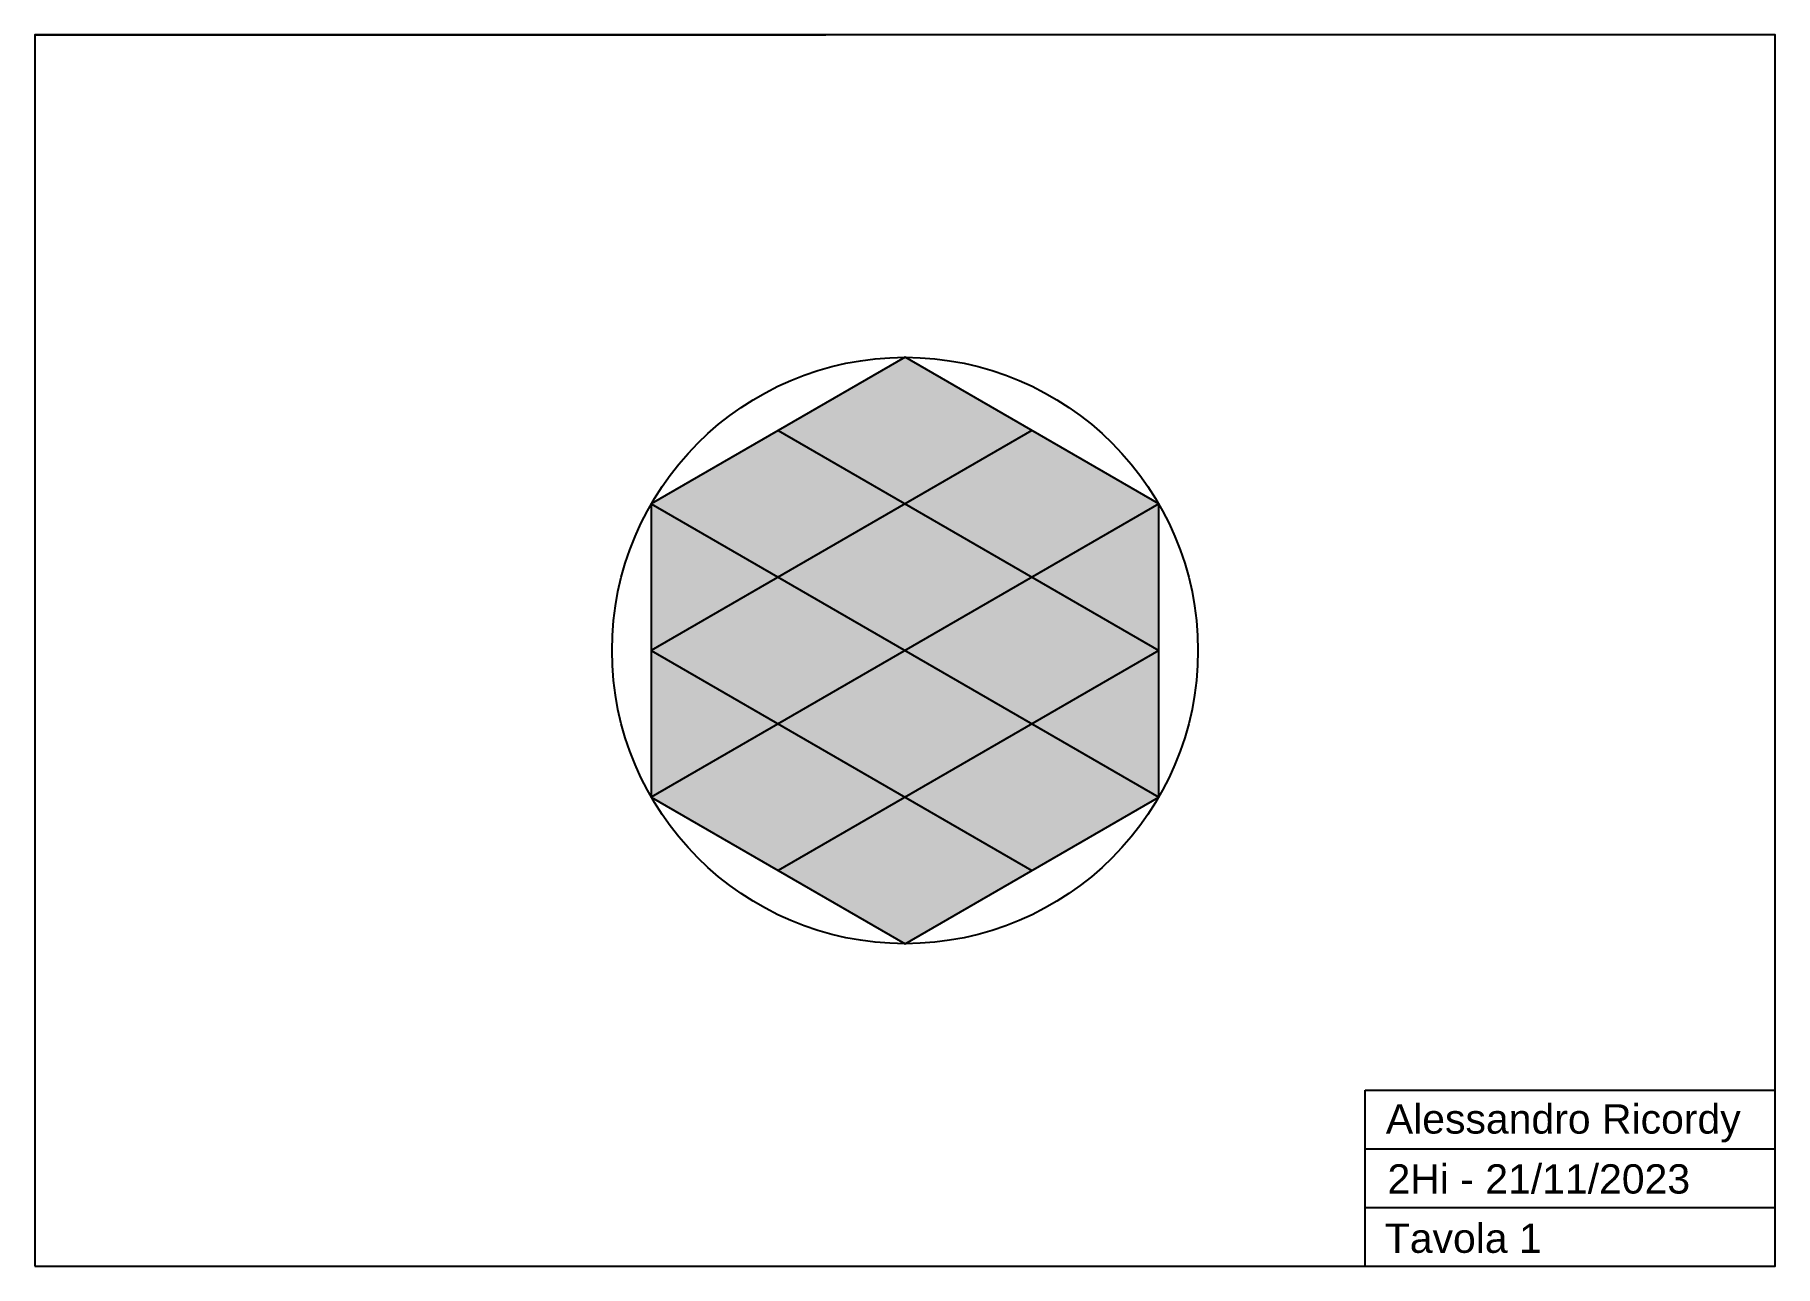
# Model space of a CAD drawing. Header units: millimetres. Extents: x 3231 to 36513, y 3878 to 11424.
# Drawn here: x 22073.5 to 22370.5, y 4545.1 to 4755.1 of the extents above; entities that cross this region are included whole.
import ezdxf

# ---------------------------------------------------------------- set-up
doc = ezdxf.new("R2010")
doc.units = ezdxf.units.MM
doc.layers.add('squadratura', color=7, linetype='Continuous', plot=False)
doc.layers.add('tav 1 2 3 cerchio', color=7, linetype='Continuous')
doc.styles.get("Standard").update_dxf_attribs({"font": 'arial.ttf'})

msp = doc.modelspace()

# ---------------------------------------------------------------- texts
at = {"layer": 'squadratura', "char_height": 5, "attachment_point": 1}
for s, width, insert in [('Alessandro Ricordy', 61.52139, (22304.065, 4572.722)), ('2Hi - 21/11/2023', 62.31503, (22304.347, 4562.491)), ('Tavola 1', 70, (22303.881, 4552.386))]:
    msp.add_mtext_dynamic_manual_height_columns(s, width=width, gutter_width=12.5, heights=[0], dxfattribs=dict(at, insert=insert))

# ---------------------------------------------------------------- hatches: boundary and pattern name
h = msp.add_hatch(color=256)
h.set_gradient(color1=(153, 27, 30), color2=(244, 238, 81), tint=1)
h.paths.add_polyline_path([(22222.006, 4700.112), (22200.355, 4687.612), (22222.006, 4675.112), (22243.656, 4687.612)])
h.paths.add_polyline_path([(22222.006, 4675.112), (22200.355, 4687.612), (22178.705, 4675.112), (22200.355, 4662.612)])
h.paths.add_polyline_path([(22200.355, 4662.612), (22222.006, 4650.112), (22243.656, 4662.612), (22222.006, 4675.112)])
h.paths.add_polyline_path([(22200.355, 4637.612), (22222.006, 4650.112), (22200.355, 4662.612), (22178.705, 4650.112)])
h.paths.add_polyline_path([(22178.705, 4675.112), (22178.705, 4650.112), (22200.355, 4662.612)])
h.paths.add_polyline_path([(22178.705, 4625.112), (22200.355, 4637.612), (22178.705, 4650.112)])
h.paths.add_polyline_path([(22200.355, 4637.612), (22178.705, 4625.112), (22200.355, 4612.612), (22222.006, 4625.112)])
h.paths.add_polyline_path([(22200.355, 4612.612), (22222.006, 4600.112), (22243.656, 4612.612), (22222.006, 4625.112)])
h.paths.add_polyline_path([(22222.006, 4625.112), (22243.656, 4612.612), (22265.307, 4625.112), (22243.656, 4637.612)])
h.paths.add_polyline_path([(22243.656, 4637.612), (22222.006, 4650.112), (22200.355, 4637.612), (22222.006, 4625.112)])
h.paths.add_polyline_path([(22265.307, 4650.112), (22243.656, 4662.612), (22222.006, 4650.112), (22243.656, 4637.612)])
h.paths.add_polyline_path([(22243.656, 4637.612), (22265.307, 4625.112), (22265.307, 4650.112)])
h.paths.add_polyline_path([(22243.656, 4662.612), (22265.307, 4650.112), (22265.307, 4675.112)])
h.paths.add_polyline_path([(22265.307, 4675.112), (22243.656, 4687.612), (22222.006, 4675.112), (22243.656, 4662.612)])

# ---------------------------------------------------------------- linework, layer by layer
at = {"color": 0}
for p, q in [((22243.656, 4687.612), (22178.705, 4650.112)), ((22200.355, 4687.612), (22265.307, 4650.112)), ((22178.705, 4675.112), (22265.307, 4625.112)), ((22265.307, 4675.112), (22178.705, 4625.112)), ((22178.705, 4650.112), (22243.656, 4612.612)), ((22265.307, 4650.112), (22200.355, 4612.612))]:
    msp.add_line(p, q, dxfattribs=at)
msp.add_lwpolyline([(22265.307, 4625.112), (22265.307, 4675.112), (22222.006, 4700.112), (22178.705, 4675.112), (22178.705, 4625.112), (22222.006, 4600.112)], close=True)
at = {"layer": 'squadratura'}
for p, q in [((22073.506, 4755.112), (22208.506, 4755.112)), ((22300.506, 4545.112), (22300.506, 4575.112)), ((22300.506, 4575.112), (22370.506, 4575.112)), ((22300.506, 4565.112), (22370.506, 4565.112)), ((22300.506, 4555.112), (22370.506, 4555.112))]:
    msp.add_line(p, q, dxfattribs=at)
msp.add_lwpolyline([(22073.506, 4545.112), (22370.506, 4545.112), (22370.506, 4755.112), (22073.506, 4755.112), (22073.506, 4545.112)], dxfattribs=at)
at = {"layer": 'tav 1 2 3 cerchio'}
msp.add_circle((22222.006, 4650.112), 50, dxfattribs=at)

msp.set_redraw_order([(e.dxf.handle, doc.entitydb.next_handle()) for e in msp.query("TEXT MTEXT ATTDEF DIMENSION ARC_DIMENSION")])  # texts and dimensions are drawn at this point

doc.saveas('drawing.dxf')
